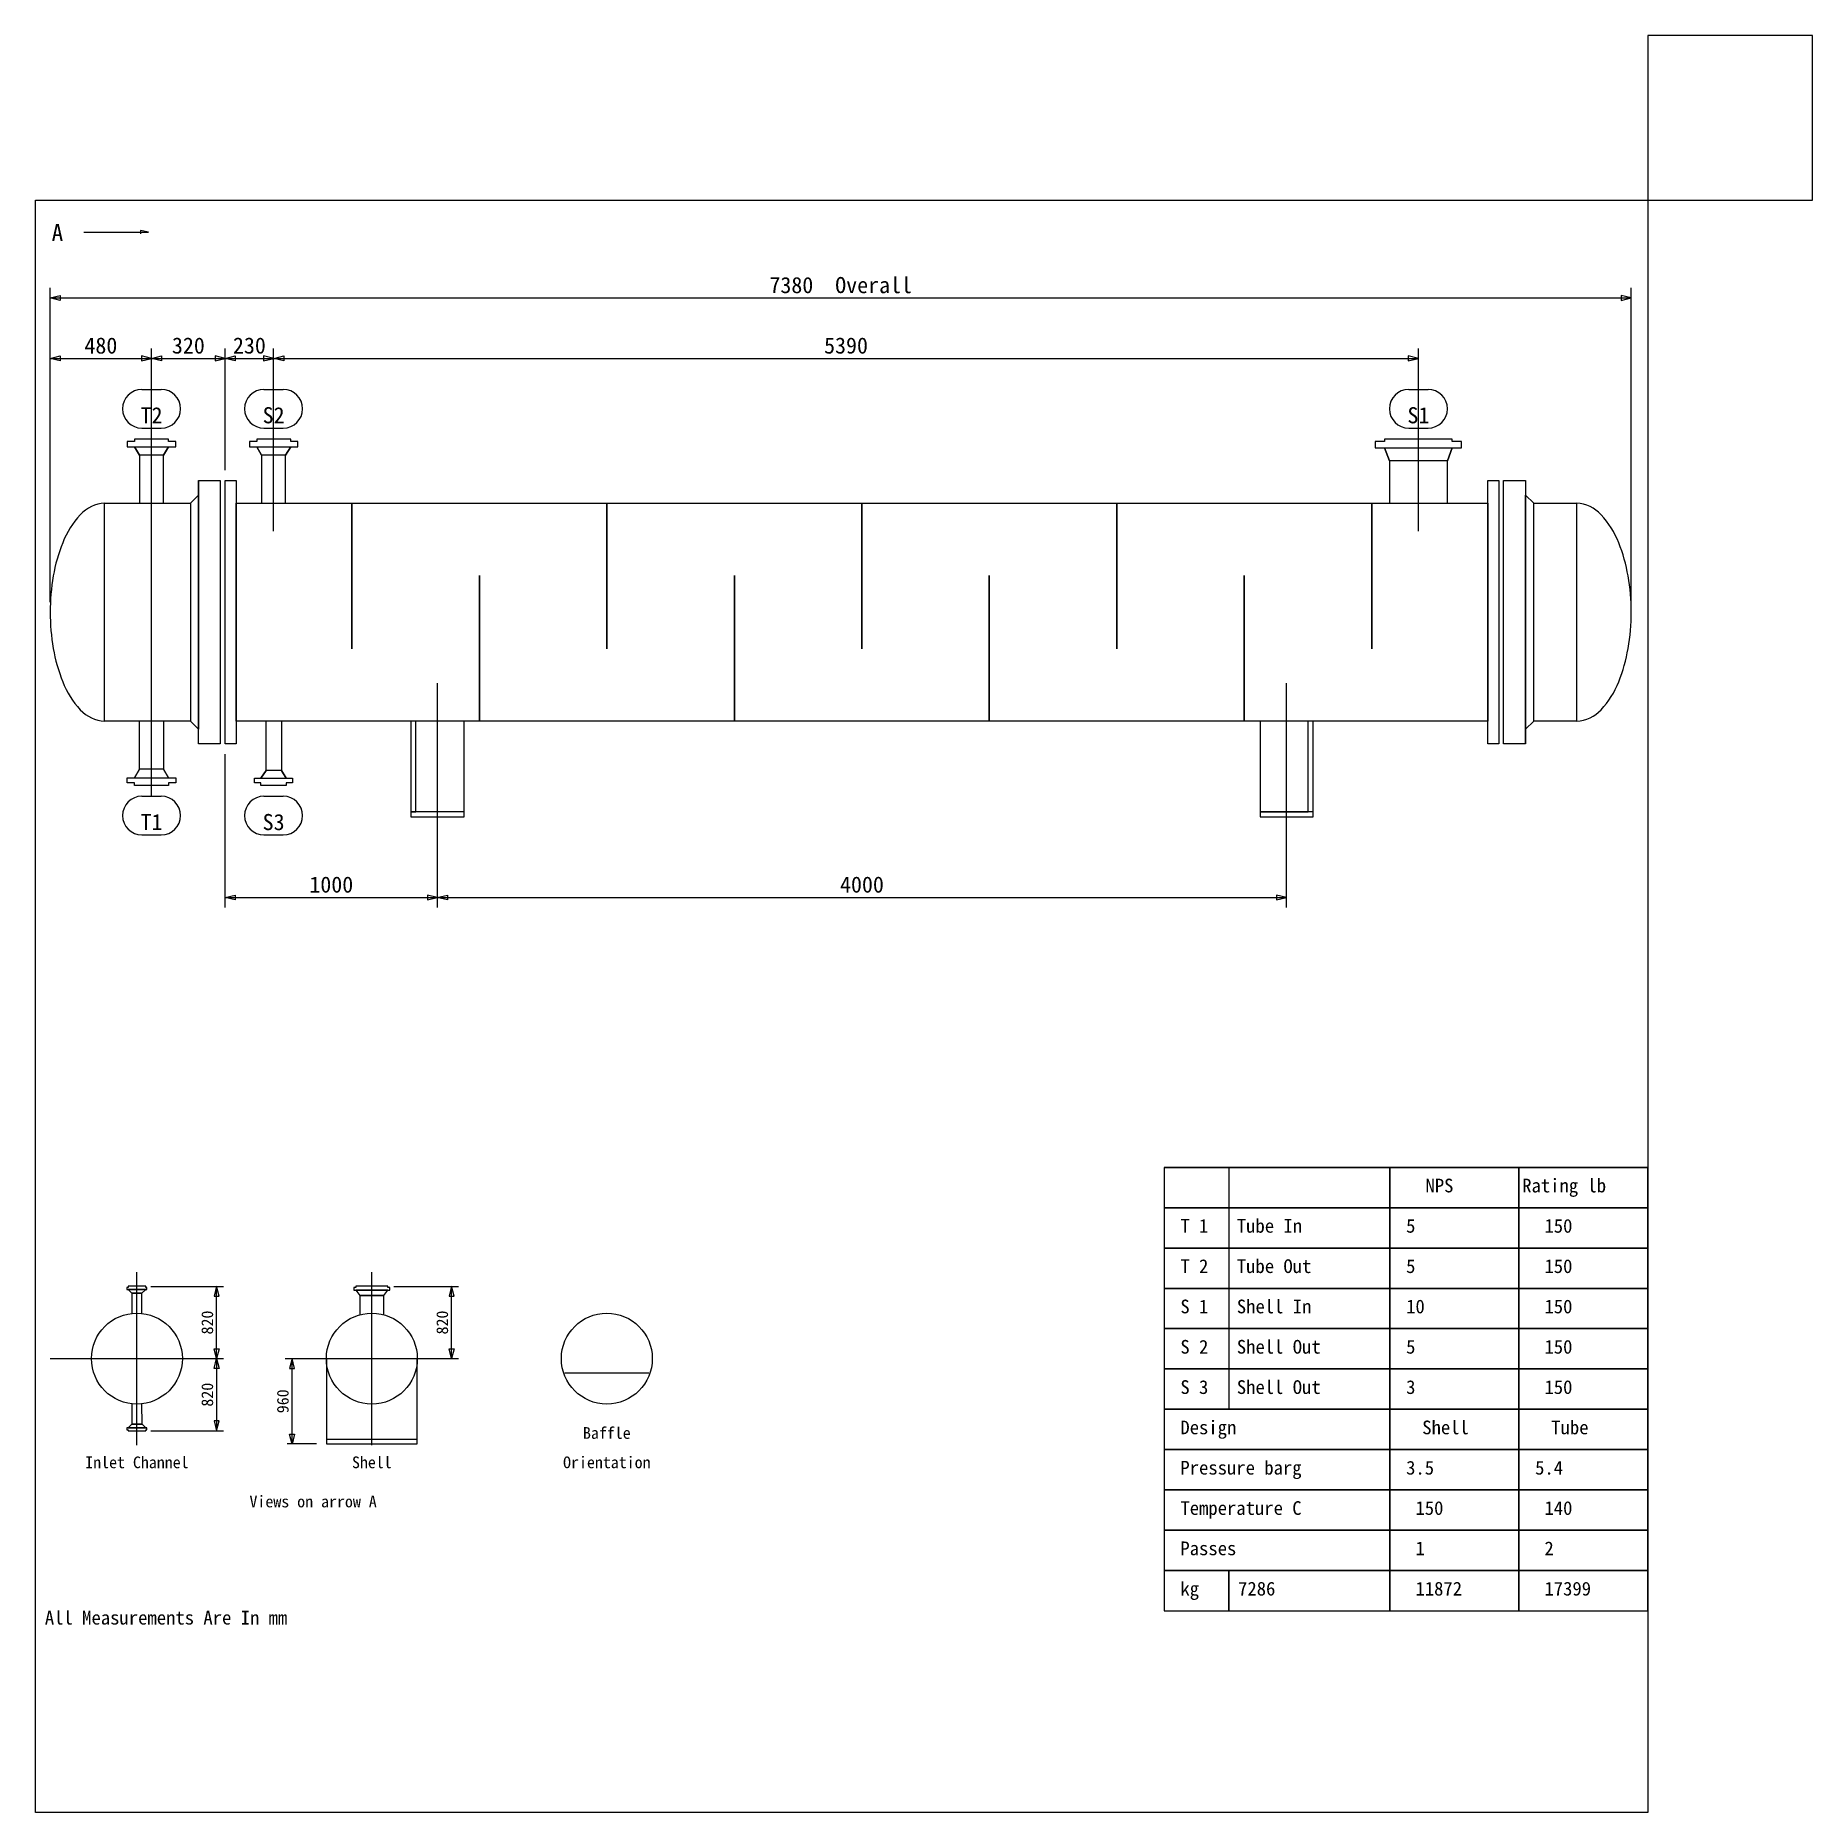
# Model space of a CAD drawing. Header units: millimetres. Extents: x -3006 to 2296, y -71 to 9552.
# Drawn here: x -3006 to -1926, y 6411 to 7492 of the extents above; entities that cross this region are included whole.
import ezdxf
from ezdxf.enums import TextEntityAlignment as Align

# ---------------------------------------------------------------- set-up
doc = ezdxf.new("R2010")
doc.units = ezdxf.units.MM
for name, color, linetype in [('1', 7, 'Continuous'), ('11', 7, 'Continuous'), ('12', 7, 'Continuous'), ('2', 7, 'Continuous'), ('7', 7, 'Continuous'), ('8', 7, 'Continuous')]:
    doc.layers.add(name, color=color, linetype=linetype)

msp = doc.modelspace()

# ---------------------------------------------------------------- texts
at = {"layer": '1'}
msp.add_text('A', height=10.294, dxfattribs=at).set_placement((-2996.199, 7376.88), align=Align.TOP_LEFT)
for s, height, p in [('7380  Overall', 9.80392, (-2516.453, 7331.986)), ('480', 9.8039, (-2966.278, 7295.226)), ('320', 9.8039, (-2913.086, 7295.226)), ('230', 9.8039, (-2875.977, 7295.226)), ('5390', 9.8039, (-2513.223, 7295.226)), ('T2', 9.8039, (-2935.467, 7252.824)), ('S2', 9.8039, (-2861.25, 7252.824)), ('S1', 9.8039, (-2165.196, 7252.824)), ('T1', 9.8039, (-2935.467, 7005.486)), ('S3', 9.8039, (-2861.25, 7005.486)), ('1000', 9.8039, (-2826.176, 6967.494)), ('4000', 9.8039, (-2503.534, 6967.494))]:
    msp.add_text(s, height=height, dxfattribs=at).set_placement(p, align=Align.BOTTOM_CENTER)
for s, p in [('820', (-2895.911, 6709.055)), ('820', (-2753.053, 6709.055)), ('820', (-2895.911, 6665.153)), ('960', (-2849.988, 6661.167))]:
    msp.add_text(s, height=7.1105, rotation=90, dxfattribs=at).set_placement(p, align=Align.BOTTOM_CENTER)
for s, height, p in [('Baffle', 7.1105, (-2658.664, 6645.438)), ('Inlet Channel', 7.11054, (-2944.378, 6627.58)), ('Shell', 7.1105, (-2801.521, 6627.58)), ('Orientation', 7.11054, (-2658.664, 6627.58)), ('Views on arrow A', 7.11054, (-2837.235, 6603.771))]:
    msp.add_text(s, height=height, dxfattribs=at).set_placement(p, align=Align.TOP_CENTER)
at = {"layer": '12'}
for s, height, p in [('NPS', 8.3333, (-2160.905, 6796.488)), ('Rating lb', 8.3333, (-2102.081, 6796.488)), ('T 1', 8.3333, (-2309.924, 6771.978)), ('Tube In', 8.3333, (-2275.611, 6771.978)), ('5', 8.333, (-2172.669, 6771.978)), (' 150', 8.3333, (-2094.238, 6771.978)), ('T 2', 8.3333, (-2309.924, 6747.468)), ('Tube Out', 8.3333, (-2275.611, 6747.468)), ('5', 8.333, (-2172.669, 6747.468)), (' 150', 8.3333, (-2094.238, 6747.468)), ('S 1', 8.3333, (-2309.924, 6722.959)), ('Shell In', 8.3333, (-2275.611, 6722.959)), ('10', 8.3333, (-2172.669, 6722.959)), (' 150', 8.3333, (-2094.238, 6722.959)), ('S 2', 8.3333, (-2309.924, 6698.449)), ('Shell Out', 8.3333, (-2275.611, 6698.449)), ('5', 8.333, (-2172.669, 6698.449)), (' 150', 8.3333, (-2094.238, 6698.449)), ('S 3', 8.3333, (-2309.924, 6673.939)), ('Shell Out', 8.3333, (-2275.611, 6673.939)), ('3', 8.333, (-2172.669, 6673.939)), (' 150', 8.3333, (-2094.238, 6673.939)), ('Design', 8.3333, (-2309.924, 6649.429)), ('Shell', 8.3333, (-2162.865, 6649.429)), ('Tube', 8.3333, (-2084.434, 6649.429)), ('Pressure barg', 8.33333, (-2309.924, 6624.919)), ('3.5', 8.3333, (-2172.669, 6624.919)), ('5.4', 8.3333, (-2094.238, 6624.919)), ('Temperature C', 8.33333, (-2309.924, 6600.41)), (' 150', 8.3333, (-2172.669, 6600.41)), (' 140', 8.3333, (-2094.238, 6600.41)), ('Passes', 8.3333, (-2309.924, 6575.9)), (' 1', 8.3333, (-2172.669, 6575.9)), (' 2', 8.3333, (-2094.238, 6575.9)), ('kg', 8.3333, (-2309.924, 6551.39)), (' 7286', 8.3333, (-2280.513, 6551.39)), (' 11872', 8.3333, (-2172.669, 6551.39)), (' 17399', 8.3333, (-2094.238, 6551.39)), (' All Measurements Are In mm', 8.33333, (-3006.003, 6533.743))]:
    msp.add_text(s, height=height, dxfattribs=at).set_placement(p, align=Align.TOP_LEFT)

# ---------------------------------------------------------------- linework, layer by layer
at = {"color": 1}
msp.add_lwpolyline([(-2025.611, 7391.541), (-1925.611, 7391.541), (-1925.611, 7491.541), (-2025.611, 7491.541)], close=True, dxfattribs=at)
at = {"layer": '1'}
for p, q in [((-2976.591, 7371.978), (-2937.375, 7371.978)), ((-2997.089, 7147.047), (-2997.089, 7338.114)), ((-2035.816, 7147.047), (-2035.816, 7338.114)), ((-2935.467, 7029.506), (-2935.467, 7301.354)), ((-2890.704, 7227.207), (-2890.704, 7301.354)), ((-2861.25, 7190.109), (-2861.25, 7301.354)), ((-2165.196, 7190.109), (-2165.196, 7301.354)), ((-2941.35, 7276.354), (-2929.585, 7276.354)), ((-2867.132, 7276.354), (-2855.368, 7276.354)), ((-2171.078, 7276.354), (-2159.314, 7276.354)), ((-2941.35, 7252.824), (-2929.585, 7252.824)), ((-2867.132, 7252.824), (-2855.368, 7252.824)), ((-2171.078, 7252.824), (-2159.314, 7252.824)), ((-2761.648, 6961.367), (-2761.648, 7097.858)), ((-2245.42, 6961.367), (-2245.42, 7097.858)), ((-2890.704, 6961.367), (-2890.704, 7054.633)), ((-2941.35, 7029.016), (-2929.585, 7029.016)), ((-2867.132, 7029.016), (-2855.368, 7029.016)), ((-2941.35, 7005.486), (-2929.585, 7005.486)), ((-2867.132, 7005.486), (-2855.368, 7005.486)), ((-2944.378, 6634.47), (-2944.378, 6739.738)), ((-2935.829, 6731.006), (-2891.744, 6731.006)), ((-2801.521, 6634.47), (-2801.521, 6739.738)), ((-2788.205, 6731.006), (-2748.887, 6731.006)), ((-2997.012, 6687.104), (-2891.744, 6687.104)), ((-2854.155, 6687.104), (-2748.887, 6687.104)), ((-2935.829, 6643.202), (-2891.744, 6643.202)), ((-2835.107, 6635.23), (-2852.965, 6635.23))]:
    msp.add_line(p, q, dxfattribs=at)
for points in [[(-2937.375, 7371.978), (-2942.277, 7372.959), (-2942.277, 7370.998)], [(-2997.089, 7331.986), (-2991.017, 7333.536), (-2991.017, 7330.436), (-2997.089, 7331.986), (-2035.816, 7331.986), (-2041.888, 7333.536), (-2041.888, 7330.436), (-2035.816, 7331.986)], [(-2997.089, 7295.168), (-2991.017, 7296.718), (-2991.017, 7293.747), (-2997.089, 7295.168), (-2935.467, 7295.168), (-2941.539, 7296.718), (-2941.539, 7293.747), (-2935.467, 7295.168)], [(-2935.467, 7295.168), (-2929.396, 7296.718), (-2929.396, 7293.747), (-2935.467, 7295.168), (-2890.64, 7295.168), (-2896.841, 7296.718), (-2896.841, 7293.747), (-2890.64, 7295.168)], [(-2890.64, 7295.168), (-2884.568, 7296.718), (-2884.568, 7293.747), (-2890.64, 7295.168), (-2861.185, 7295.168), (-2867.386, 7296.718), (-2867.386, 7293.747), (-2861.185, 7295.168)], [(-2861.185, 7295.168), (-2855.114, 7296.718), (-2855.114, 7293.747), (-2861.185, 7295.168), (-2165.131, 7295.168), (-2171.332, 7296.718), (-2171.332, 7293.747), (-2165.131, 7295.168)], [(-2890.64, 6967.552), (-2884.568, 6968.974), (-2884.568, 6966.002), (-2890.64, 6967.552), (-2761.712, 6967.552), (-2767.784, 6968.974), (-2767.784, 6966.002), (-2761.712, 6967.552)], [(-2761.712, 6967.552), (-2755.511, 6968.974), (-2755.511, 6966.002), (-2761.712, 6967.552), (-2245.485, 6967.552), (-2251.557, 6968.974), (-2251.557, 6966.002), (-2245.485, 6967.552)], [(-2895.897, 6687.104), (-2897.405, 6693.03), (-2894.389, 6693.03), (-2895.897, 6687.104), (-2895.897, 6731.06), (-2897.405, 6725.027), (-2894.389, 6725.027), (-2895.897, 6731.06)], [(-2753.04, 6687.104), (-2754.548, 6693.03), (-2751.532, 6693.03), (-2753.04, 6687.104), (-2753.04, 6731.06), (-2754.548, 6725.027), (-2751.532, 6725.027), (-2753.04, 6731.06)], [(-2895.897, 6687.104), (-2894.389, 6681.179), (-2897.405, 6681.179), (-2895.897, 6687.104), (-2895.897, 6643.148), (-2894.389, 6649.181), (-2897.405, 6649.181), (-2895.897, 6643.148)], [(-2850.002, 6635.176), (-2851.51, 6641.209), (-2848.494, 6641.209), (-2850.002, 6635.176), (-2850.002, 6687.104), (-2851.51, 6681.179), (-2848.494, 6681.179), (-2850.002, 6687.104)]]:
    msp.add_lwpolyline(points, dxfattribs=at)
for centre, start, end in [((-2941.35, 7264.589), 90, 270), ((-2929.585, 7264.589), 270, 90), ((-2867.132, 7264.589), 90, 270), ((-2855.368, 7264.589), 270, 90), ((-2171.078, 7264.589), 90, 270), ((-2159.314, 7264.589), 270, 90), ((-2941.35, 7017.251), 90, 270), ((-2929.585, 7017.251), 270, 90), ((-2867.132, 7017.251), 90, 270), ((-2855.368, 7017.251), 270, 90)]:
    msp.add_arc(centre, 11.765, start, end, dxfattribs=at)
at = {"layer": '11'}
for points in [[(-3006.003, 7391.541), (-2025.611, 7391.541), (-2025.611, 6411.149), (-3006.003, 6411.149), (-3006.003, 7391.541)], [(-2319.728, 6803.351), (-2025.611, 6803.351), (-2319.728, 6803.351), (-2319.728, 6778.841), (-2025.611, 6778.841), (-2319.728, 6778.841), (-2319.728, 6754.331), (-2025.611, 6754.331), (-2319.728, 6754.331), (-2319.728, 6729.821), (-2025.611, 6729.821), (-2319.728, 6729.821), (-2319.728, 6705.312), (-2025.611, 6705.312), (-2319.728, 6705.312), (-2319.728, 6680.802), (-2025.611, 6680.802), (-2319.728, 6680.802), (-2319.728, 6656.292), (-2025.611, 6656.292), (-2319.728, 6656.292), (-2319.728, 6631.782), (-2025.611, 6631.782), (-2319.728, 6631.782), (-2319.728, 6607.272), (-2025.611, 6607.272), (-2319.728, 6607.272), (-2319.728, 6582.762), (-2025.611, 6582.762), (-2319.728, 6582.762), (-2319.728, 6558.253), (-2025.611, 6558.253), (-2319.728, 6558.253), (-2319.728, 6533.743), (-2280.513, 6533.743), (-2280.513, 6558.253), (-2280.513, 6533.743), (-2182.473, 6533.743), (-2182.473, 6803.351), (-2182.473, 6533.743), (-2104.042, 6533.743), (-2104.042, 6803.351), (-2104.042, 6533.743), (-2025.611, 6533.743), (-2025.611, 6803.351), (-2280.513, 6803.351), (-2280.513, 6656.292)]]:
    msp.add_lwpolyline(points, dxfattribs=at)
at = {"layer": '2'}
for p, q in [((-2963.953, 7207.192), (-2963.953, 7207.192)), ((-2068.952, 7207.192), (-2068.952, 7207.192)), ((-2963.953, 7074.648), (-2963.953, 7074.648)), ((-2068.952, 7074.648), (-2068.952, 7074.648)), ((-2829.155, 6687.104), (-2829.155, 6635.23)), ((-2773.887, 6635.23), (-2773.887, 6687.104)), ((-2684.181, 6678.485), (-2633.146, 6678.485)), ((-2829.155, 6638.206), (-2773.887, 6638.206)), ((-2829.155, 6635.23), (-2773.887, 6635.23))]:
    msp.add_line(p, q, dxfattribs=at)
for points in [[(-2928.104, 7207.192), (-2928.104, 7236.388), (-2925.132, 7241.556), (-2920.74, 7241.556), (-2920.74, 7244.656), (-2925.132, 7244.656), (-2925.132, 7246.207), (-2945.802, 7246.207), (-2945.802, 7244.656), (-2950.194, 7244.656), (-2950.194, 7241.556), (-2945.802, 7241.556), (-2925.132, 7241.556), (-2928.104, 7236.388), (-2942.831, 7236.388), (-2945.802, 7241.556), (-2942.831, 7236.388), (-2942.831, 7207.192)], [(-2853.951, 7207.192), (-2853.951, 7236.388), (-2850.85, 7241.556), (-2846.458, 7241.556), (-2846.458, 7244.656), (-2850.85, 7244.656), (-2850.85, 7246.207), (-2871.52, 7246.207), (-2871.52, 7244.656), (-2875.912, 7244.656), (-2875.912, 7241.556), (-2871.52, 7241.556), (-2850.85, 7241.556), (-2853.951, 7236.388), (-2868.678, 7236.388), (-2871.52, 7241.556), (-2868.678, 7236.388), (-2868.678, 7207.192)], [(-2147.562, 7207.192), (-2147.562, 7233.03), (-2144.72, 7240.781), (-2139.036, 7240.781), (-2139.036, 7244.656), (-2144.72, 7244.656), (-2144.72, 7246.207), (-2185.801, 7246.207), (-2185.801, 7244.656), (-2191.485, 7244.656), (-2191.485, 7240.781), (-2185.801, 7240.781), (-2144.72, 7240.781), (-2147.562, 7233.03), (-2182.701, 7233.03), (-2185.801, 7240.781), (-2182.701, 7233.03), (-2182.701, 7207.192)], [(-2911.826, 7207.192), (-2906.917, 7212.101), (-2906.917, 7221.015), (-2893.74, 7221.015), (-2893.74, 7060.825), (-2906.917, 7060.825), (-2906.917, 7221.015), (-2906.917, 7069.739), (-2911.826, 7074.648)], [(-2890.64, 7221.015), (-2883.922, 7221.015), (-2883.922, 7060.825), (-2890.64, 7060.825), (-2890.64, 7221.015)], [(-2123.017, 7221.015), (-2116.299, 7221.015), (-2116.299, 7060.825), (-2123.017, 7060.825), (-2123.017, 7221.015)], [(-2095.113, 7074.648), (-2100.022, 7069.739), (-2100.022, 7060.825), (-2113.457, 7060.825), (-2113.457, 7221.015), (-2100.022, 7221.015), (-2100.022, 7060.825), (-2100.022, 7212.101), (-2095.113, 7207.192)], [(-2964.017, 7207.192), (-2911.826, 7207.192), (-2911.826, 7074.648), (-2964.017, 7074.648), (-2964.017, 7207.192)], [(-2883.922, 7207.192), (-2123.017, 7207.192), (-2123.017, 7074.648), (-2883.922, 7074.648), (-2883.922, 7207.192)], [(-2095.113, 7207.192), (-2069.017, 7207.192), (-2069.017, 7074.648), (-2095.113, 7074.648), (-2095.113, 7207.192)], [(-2928.104, 7074.648), (-2928.104, 7045.452), (-2925.132, 7040.284), (-2920.74, 7040.284), (-2920.74, 7037.184), (-2925.132, 7037.184), (-2925.132, 7035.633), (-2945.802, 7035.633), (-2945.802, 7037.184), (-2950.194, 7037.184), (-2950.194, 7040.284), (-2945.802, 7040.284), (-2925.132, 7040.284), (-2928.104, 7045.452), (-2942.831, 7045.452), (-2945.802, 7040.284), (-2942.831, 7045.452), (-2942.831, 7074.648)], [(-2856.535, 7074.648), (-2856.535, 7044.677), (-2853.692, 7040.026), (-2849.817, 7040.026), (-2849.817, 7037.184), (-2853.692, 7037.184), (-2853.692, 7035.633), (-2868.936, 7035.633), (-2868.936, 7037.184), (-2872.812, 7037.184), (-2872.812, 7040.026), (-2868.936, 7040.026), (-2853.692, 7040.026), (-2856.535, 7044.677), (-2865.836, 7044.677), (-2868.936, 7040.026), (-2865.836, 7044.677), (-2865.836, 7074.648)], [(-2745.435, 7016.514), (-2745.435, 7074.648), (-2777.731, 7074.648), (-2777.731, 7016.514), (-2745.435, 7016.514), (-2745.435, 7019.614), (-2777.731, 7019.614), (-2774.76, 7019.614), (-2774.76, 7074.648)], [(-2229.208, 7016.514), (-2229.208, 7074.648), (-2261.504, 7074.648), (-2261.504, 7016.514), (-2229.208, 7016.514), (-2229.208, 7019.614), (-2261.504, 7019.614), (-2232.308, 7019.614), (-2232.308, 7074.648)], [(-2941.362, 6714.577), (-2941.362, 6726.966), (-2938.991, 6729.121), (-2938.237, 6729.121), (-2938.237, 6730.414), (-2938.991, 6730.414), (-2938.991, 6731.06), (-2949.765, 6731.06), (-2949.765, 6730.414), (-2950.519, 6730.414), (-2950.519, 6729.121), (-2949.765, 6729.121), (-2938.991, 6729.121), (-2949.765, 6729.121), (-2947.395, 6726.966), (-2941.362, 6726.966), (-2947.395, 6726.966), (-2947.395, 6714.577)], [(-2794.195, 6713.715), (-2794.195, 6725.458), (-2791.825, 6728.798), (-2790.532, 6728.798), (-2790.532, 6730.414), (-2791.825, 6730.414), (-2791.825, 6731.06), (-2811.217, 6731.06), (-2811.217, 6730.414), (-2812.51, 6730.414), (-2812.51, 6728.798), (-2811.217, 6728.798), (-2791.825, 6728.798), (-2811.217, 6728.798), (-2808.847, 6725.458), (-2794.195, 6725.458), (-2808.847, 6725.458), (-2808.847, 6713.715)], [(-2947.395, 6659.632), (-2947.395, 6647.242), (-2949.765, 6645.087), (-2950.519, 6645.087), (-2950.519, 6643.795), (-2949.765, 6643.795), (-2949.765, 6643.148), (-2938.991, 6643.148), (-2938.991, 6643.795), (-2938.237, 6643.795), (-2938.237, 6645.087), (-2938.991, 6645.087), (-2949.765, 6645.087), (-2938.991, 6645.087), (-2941.254, 6647.242), (-2947.395, 6647.242), (-2941.254, 6647.242), (-2941.362, 6659.632)]]:
    msp.add_lwpolyline(points, dxfattribs=at)
for points in [[(-2963.953, 7207.192, 0.1989124), (-2978.772, 7200.196, 0.09849141), (-2989.47, 7183.199, 0.05459569), (-2995.203, 7162.961, 0.04366094), (-2997.089, 7140.92, 0.04366094), (-2995.203, 7118.879, 0.05459569), (-2989.47, 7098.641, 0.09849141), (-2978.772, 7081.644, 0.1989124), (-2963.953, 7074.648, 0.1989124)], [(-2068.952, 7074.648, 0.1989124), (-2054.133, 7081.644, 0.09849141), (-2043.435, 7098.641, 0.05459569), (-2037.703, 7118.879, 0.04366094), (-2035.816, 7140.92, 0.04366094), (-2037.703, 7162.961, 0.05459569), (-2043.435, 7183.199, 0.09849141), (-2054.133, 7200.196, 0.1989124), (-2068.952, 7207.192, 0.1989124)]]:
    msp.add_lwpolyline(points, format="xyb", dxfattribs=at)
for centre in [(-2944.378, 6687.104), (-2801.521, 6687.104), (-2658.664, 6687.104)]:
    msp.add_circle(centre, 27.634, dxfattribs=at)
at = {"layer": '7'}
for points in [[(-2813.645, 7207.192), (-2813.645, 7207.192), (-2813.645, 7118.571), (-2813.645, 7118.571), (-2813.645, 7207.192)], [(-2658.622, 7207.192), (-2658.622, 7207.192), (-2658.622, 7118.571), (-2658.622, 7118.571), (-2658.622, 7207.192)], [(-2503.599, 7207.192), (-2503.599, 7207.192), (-2503.599, 7118.571), (-2503.599, 7118.571), (-2503.599, 7207.192)], [(-2348.575, 7207.192), (-2348.575, 7207.192), (-2348.575, 7118.571), (-2348.575, 7118.571), (-2348.575, 7207.192)], [(-2193.552, 7207.192), (-2193.552, 7207.192), (-2193.552, 7118.571), (-2193.552, 7118.571), (-2193.552, 7207.192)]]:
    msp.add_lwpolyline(points, dxfattribs=at)
at = {"layer": '8'}
for points in [[(-2736.133, 7163.269), (-2736.133, 7163.269), (-2736.133, 7074.648), (-2736.133, 7074.648), (-2736.133, 7163.269)], [(-2581.11, 7163.269), (-2581.11, 7163.269), (-2581.11, 7074.648), (-2581.11, 7074.648), (-2581.11, 7163.269)], [(-2426.087, 7163.269), (-2426.087, 7163.269), (-2426.087, 7074.648), (-2426.087, 7074.648), (-2426.087, 7163.269)], [(-2271.064, 7163.269), (-2271.064, 7163.269), (-2271.064, 7074.648), (-2271.064, 7074.648), (-2271.064, 7163.269)]]:
    msp.add_lwpolyline(points, dxfattribs=at)

msp.set_redraw_order([(e.dxf.handle, doc.entitydb.next_handle()) for e in msp.query("TEXT MTEXT ATTDEF DIMENSION ARC_DIMENSION")])  # texts and dimensions are drawn at this point

doc.saveas('drawing.dxf')
